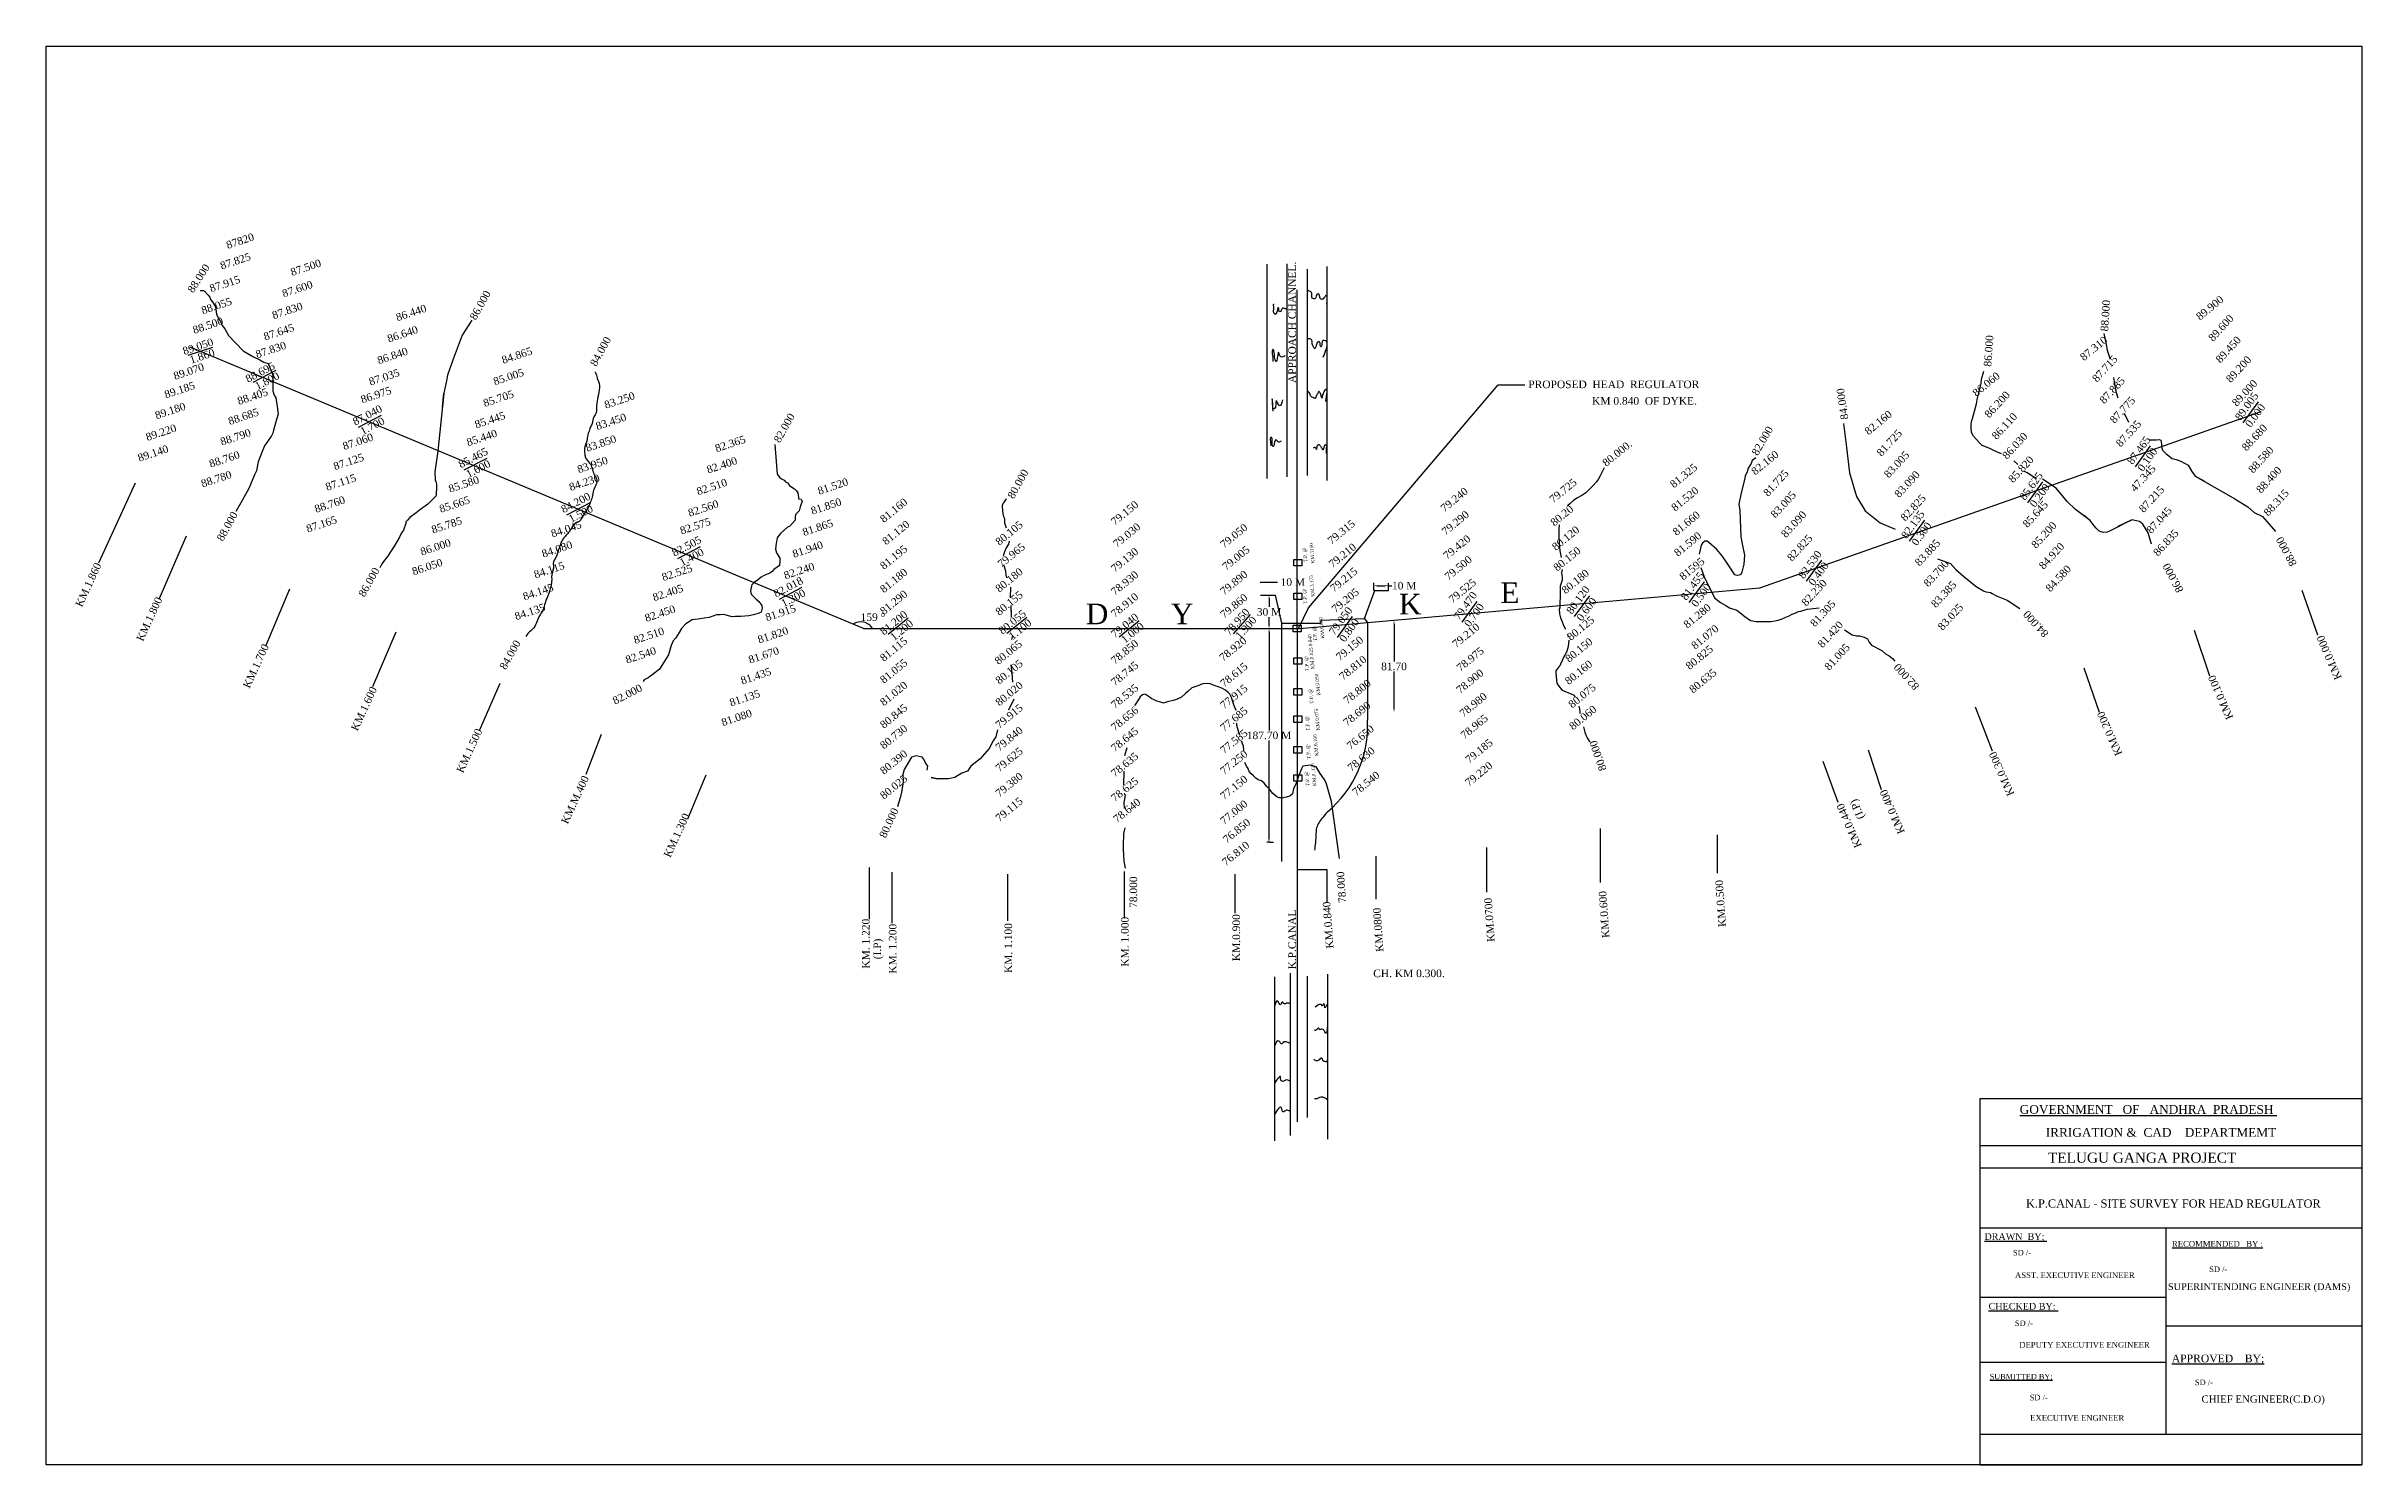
# Model space of a CAD drawing. Header units: millimetres. Extents: x 0 to 168, y 5 to 109.
import ezdxf

# ---------------------------------------------------------------- set-up
doc = ezdxf.new("R2010")
doc.units = ezdxf.units.MM
doc.header["$MEASUREMENT"] = 0
doc.header["$PDMODE"] = 66
doc.header["$PDSIZE"] = 170
for name, color, linetype in [('CONTOUR', 31, 'Continuous'), ('CONTOURTEXT', 31, 'Continuous'), ('DIM', 5, 'Continuous'), ('DWG. LINE', 1, 'Continuous'), ('HATCH', 2, 'Continuous'), ('TEXT', 7, 'Continuous')]:
    doc.layers.add(name, color=color, linetype=linetype)
doc.layers.add('TITLE', color=7, linetype='Continuous', lineweight=30)
doc.styles.get("Standard").update_dxf_attribs({"font": 'times.ttf', "height": 0.55})
doc.dimstyles.get("Standard").update_dxf_attribs({"dimtxt": 0.55, "dimasz": 0.25, "dimexe": 0.18, "dimexo": 0.0625, "dimgap": 0.09, "dimtad": 0, "dimtih": 1, "dimtoh": 1, "dimdec": 1, "dimzin": 0, "dimdsep": 46, "dimtxsty": 'Standard', "dimcen": 0.09, "dimse1": 1, "dimse2": 1, "dimclrd": 5, "dimclre": 5, "dimclrt": 4, "dimadec": 0, "dimazin": 0, "dimtfac": 1, "dimtdec": 1, "dimtofl": 0, "dimtmove": 0, "dimatfit": 3, "dimfxl": 0, "dimtolj": 1, "dimtzin": 0, "dimarcsym": 0})

msp = doc.modelspace()

# ---------------------------------------------------------------- texts
at = {"layer": 'CONTOURTEXT'}
for s, rotation, p in [('88.000', 57.0866, (11.02, 90.57)), ('86.000', 60.9071, (31.54, 88.6)), ('88.000', 85.9038, (150.05, 87.81)), ('86.000', 85.9038, (141.57, 85.25)), ('84.000', 60.9071, (40.28, 85.24)), ('84.000', 98.2738, (131.2, 81.46)), ('82.000', 60.9071, (53.62, 79.68)), ('82.000', 59.6391, (124.61, 78.75)), ('80.000.', 39.2021, (113.62, 77.97)), ('80.000', 60.9071, (70.59, 75.61)), ('88.000', 60.7502, (13.17, 72.53)), ('88.000', 118.1016, (163.78, 70.95)), ('86.000', 60.7502, (23.46, 68.48)), ('86.000', 118.1016, (155.55, 69.03)), ('84.000', 132.1279, (145.78, 65.9)), ('84.000', 60.7502, (33.71, 63.2)), ('82.000', 132.1279, (136.39, 62.07)), ('82.000', 27.0798, (41.65, 60.7)), ('80.000', 109.2328, (113.65, 56.01)), ('80.000', 65.2163, (61.3, 50.97)), ('78.000', 90, (79.56, 45.94)), ('78.000', 94.1044, (94.74, 46.32))]:
    msp.add_text(s, height=0.55, rotation=rotation, dxfattribs=at).set_placement(p)
at = {"layer": 'TEXT'}
for s, height, rotation, p in [('87820', 0.55, 18.4477, (13.53, 93.81)), ('87.825', 0.55, 18.4477, (13.09, 92.31)), ('87.500', 0.55, 18.4477, (18.2, 91.84)), ('APPROACH CHANNEL.', 0.55, 90, (91.09, 84.07)), ('87.915', 0.55, 18.4477, (12.32, 90.66)), ('87.600', 0.55, 18.4477, (17.59, 90.29)), ('88.055', 0.55, 18.4477, (11.72, 89.06)), ('87.830', 0.55, 18.4477, (16.86, 88.71)), ('86.440', 0.55, 18.4477, (25.85, 88.56)), ('89.900', 0.55, 39.2021, (156.73, 88.6)), ('88.500', 0.55, 18.4477, (11.09, 87.64)), ('87.645', 0.55, 18.4477, (16.24, 87.16)), ('86.640', 0.55, 18.4477, (25.23, 87.01)), ('87.310', 0.55, 39.2021, (148.3, 85.65)), ('89.600', 0.55, 47.3262, (157.68, 87.05)), ('89.450', 0.55, 47.3262, (158.21, 85.48)), ('89.050', 0.55, 18.4477, (10.37, 86.11)), ('%%O1.860', 0.55, 18.4477, (10.87, 85.47)), ('87.830', 0.55, 18.4477, (15.66, 85.87)), ('86.840', 0.55, 18.4477, (24.5, 85.43)), ('84.865', 0.55, 18.4477, (33.53, 85.46)), ('87.715', 0.55, 47.3262, (149.25, 84.09)), ('89.200', 0.55, 47.3262, (158.96, 84.05)), ('89.185', 0.55, 18.4477, (9.04, 82.95)), ('89.070', 0.55, 18.4477, (9.7, 84.3)), ('88.695', 0.55, 27.801, (15, 84.08)), ('%%O1.800', 0.55, 27.5816, (15.69, 83.55)), ('87.035', 0.55, 18.4477, (23.89, 83.88)), ('85.005', 0.55, 18.4477, (32.92, 83.9)), ('86.060', 0.55, 39.2021, (140.49, 83.05)), ('87.885', 0.55, 47.3262, (149.78, 82.52)), ('89.000', 0.55, 47.3262, (159.4, 82.33)), ('89.180', 0.55, 18.4477, (8.36, 81.44)), ('88.405', 0.55, 18.4477, (14.34, 82.48)), ('87.040', 0.55, 27.5816, (22.78, 80.97)), ('86.975', 0.55, 18.4477, (23.3, 82.59)), ('85.705', 0.55, 18.4477, (32.19, 82.33)), ('83.250', 0.55, 18.4477, (40.98, 82.2)), ('86.200', 0.55, 47.3262, (141.43, 81.49)), ('87.775', 0.55, 47.3262, (150.53, 81.09)), ('89.005', 0.55, 53.9698, (159.67, 81.3)), ('%%O0.000', 0.55, 53.9698, (160.41, 80.8)), ('89.220', 0.55, 18.4477, (7.69, 79.86)), ('88.790', 0.55, 18.4477, (13.1, 79.52)), ('88.685', 0.55, 18.4477, (13.67, 81.02)), ('%%O1.700', 0.55, 27.5816, (23.33, 80.28)), ('85.440', 0.55, 18.4477, (30.98, 79.48)), ('85.445', 0.55, 18.4477, (31.57, 80.77)), ('83.450', 0.55, 18.4477, (40.36, 80.65)), ('82.160', 0.55, 39.2021, (132.66, 80.26)), ('81.725', 0.55, 47.3262, (133.6, 78.7)), ('86.110', 0.55, 47.3262, (141.96, 79.92)), ('87.535', 0.55, 47.3262, (150.97, 79.38)), ('88.680', 0.55, 47.3262, (160.11, 79.09)), ('89.140', 0.55, 18.4477, (7.11, 78.35)), ('88.760', 0.55, 18.4477, (12.29, 77.92)), ('87.060', 0.55, 18.4477, (21.98, 79.2)), ('85.465', 0.55, 27.5816, (30.46, 77.87)), ('83.850', 0.55, 18.4477, (39.63, 79.07)), ('82.365', 0.55, 18.4477, (49.02, 79.04)), ('82.160', 0.55, 39.2021, (124.43, 77.35)), ('83.005', 0.55, 47.3262, (134.13, 77.13)), ('86.030', 0.55, 47.3262, (142.72, 78.49)), ('87.465', 0.55, 53.9698, (151.83, 78.1)), ('%%O0.100', 0.55, 53.9698, (152.58, 77.6)), ('88.580', 0.55, 47.3262, (160.59, 77.48)), ('88.780', 0.55, 18.4477, (11.7, 76.48)), ('87.115', 0.55, 18.4477, (20.74, 76.24)), ('87.125', 0.55, 18.4477, (21.31, 77.74)), ('%%O1.600', 0.55, 27.5816, (31.01, 77.17)), ('84.230', 0.55, 18.4477, (38.43, 76.23)), ('83.950', 0.55, 18.4477, (39.02, 77.51)), ('82.400', 0.55, 18.4477, (48.41, 77.49)), ('81.325', 0.55, 39.2021, (118.53, 76.41)), ('81.725', 0.55, 47.3262, (125.37, 75.79)), ('83.090', 0.55, 47.3262, (134.89, 75.7)), ('85.820', 0.55, 47.3262, (143.16, 76.78)), ('85.625', 0.55, 53.9698, (144.02, 75.5)), ('47.345', 0.55, 47.3262, (152.02, 76.13)), ('88.400', 0.55, 47.3262, (161.16, 76.02)), ('88.760', 0.55, 18.4477, (19.94, 74.64)), ('85.665', 0.55, 18.4477, (29, 74.64)), ('85.580', 0.55, 18.4477, (29.67, 76.1)), ('84.200', 0.55, 27.5816, (37.91, 74.61)), ('82.510', 0.55, 18.4477, (47.68, 75.91)), ('81.850', 0.55, 18.4477, (55.98, 74.5)), ('81.520', 0.55, 18.4477, (56.47, 75.95)), ('81.160', 0.55, 39.2021, (61.17, 73.89)), ('79.240', 0.55, 39.2021, (101.87, 74.67)), ('79.725', 0.55, 39.2021, (109.77, 75.32)), ('81.520', 0.55, 39.2021, (118.62, 74.72)), ('83.005', 0.55, 47.3262, (125.9, 74.22)), ('82.825', 0.55, 47.3262, (135.33, 73.99)), ('%%O0.200', 0.55, 53.9698, (144.76, 74.99)), ('87.215', 0.55, 47.3262, (152.64, 74.61)), ('88.315', 0.55, 47.3262, (161.69, 74.36)), ('87.165', 0.55, 18.4477, (19.34, 73.2)), ('85.785', 0.55, 18.4477, (28.43, 73.13)), ('84.045', 0.55, 18.4477, (37.11, 72.84)), ('%%O1.500', 0.55, 27.5816, (38.46, 73.91)), ('82.575', 0.55, 18.4477, (46.48, 73.06)), ('82.560', 0.55, 18.4477, (47.06, 74.35)), ('81.865', 0.55, 18.4477, (55.37, 72.95)), ('81.120', 0.55, 39.2021, (61.33, 72.27)), ('80.105', 0.55, 39.2021, (69.55, 72.24)), ('79.150', 0.55, 39.2021, (77.94, 73.7)), ('79.315', 0.55, 39.2021, (93.67, 72.31)), ('79.290', 0.55, 39.2021, (101.95, 72.98)), ('80.20', 0.55, 39.2021, (109.85, 73.64)), ('81.660', 0.55, 39.2021, (118.72, 72.95)), ('83.090', 0.55, 47.3262, (126.66, 72.79)), ('82.135', 0.55, 53.9698, (135.43, 72.71)), ('%%O0.300', 0.55, 53.9698, (136.18, 72.2)), ('85.645', 0.55, 47.3262, (144.2, 73.52)), ('85.200', 0.55, 47.3262, (144.83, 72.01)), ('87.045', 0.55, 47.3262, (153.19, 73.09)), ('86.000', 0.55, 18.4477, (27.62, 71.53)), ('84.080', 0.55, 18.4477, (36.44, 71.38)), ('82.505', 0.55, 27.5816, (45.96, 71.45)), ('81.940', 0.55, 18.4477, (54.64, 71.37)), ('81.195', 0.55, 39.2021, (61.17, 70.48)), ('79.965', 0.55, 39.2021, (69.71, 70.63)), ('79.030', 0.55, 39.2021, (78.09, 72.09)), ('79.050', 0.55, 39.2021, (85.87, 72.04)), ('KM.3150', 0.25, 95.4958, (92.46, 70.98)), ('79.210', 0.55, 39.2021, (93.75, 70.62)), ('79.420', 0.55, 39.2021, (102.06, 71.22)), ('80.120', 0.55, 39.2021, (109.96, 71.87)), ('81.590', 0.55, 39.2021, (118.82, 71.44)), ('82.825', 0.55, 47.3262, (127.1, 71.08)), ('83.885', 0.55, 47.3262, (136.37, 70.73)), ('84.920', 0.55, 47.3262, (145.38, 70.49)), ('86.835', 0.55, 47.3262, (153.68, 71.45)), ('KM.1.860', 0.55, 65.2163, (2.94, 67.75)), ('86.050', 0.55, 18.4477, (27.02, 70.1)), ('84.115', 0.55, 18.4477, (35.87, 69.87)), ('82.525', 0.55, 18.4477, (45.16, 69.68)), ('%%O1.400', 0.55, 27.5816, (46.51, 70.75)), ('82.240', 0.55, 18.4477, (54.02, 69.81)), ('80.180', 0.55, 39.2021, (69.55, 68.83)), ('79.130', 0.55, 39.2021, (77.94, 70.29)), ('79.005', 0.55, 39.2021, (86.02, 70.43)), ('T.P. @', 0.25, 95.4958, (91.92, 71.05)), ('79.215', 0.55, 39.2021, (93.85, 68.86)), ('79.500', 0.55, 39.2021, (102.16, 69.71)), ('80.150', 0.55, 39.2021, (110.06, 70.36)), ('81595', 0.55, 39.2021, (119.21, 69.71)), ('82.530', 0.55, 53.9698, (127.96, 69.8)), ('%%O0.400', 0.55, 53.9698, (128.7, 69.3)), ('83.700', 0.55, 47.3262, (137, 69.22)), ('84.580', 0.55, 47.3262, (145.87, 68.85)), ('84.145', 0.55, 18.4477, (35.07, 68.28)), ('82.405', 0.55, 18.4477, (44.49, 68.22)), ('82.018', 0.55, 27.5816, (53.34, 68.48)), ('%%O1.300', 0.55, 27.5816, (53.89, 67.78)), ('81.180', 0.55, 39.2021, (61.17, 68.79)), ('81.290', 0.55, 39.2021, (61.17, 67.2)), ('80.155', 0.55, 39.2021, (69.55, 67.15)), ('78.930', 0.55, 39.2021, (77.94, 68.61)), ('79.890', 0.55, 39.2021, (85.87, 68.63)), ('T.P. @', 0.25, 95.4958, (91.91, 68.05)), ('KM.3.175', 0.25, 95.4958, (92.46, 68.56)), ('79.205', 0.55, 39.2021, (93.96, 67.35)), ('79.525', 0.55, 39.2021, (102.46, 68.05)), ('80.180', 0.55, 39.2021, (110.66, 68.72)), ('80.120', 0.55, 53.9698, (111.12, 67.23)), ('81.455', 0.55, 53.9698, (119.43, 68.24)), ('%%O0.500', 0.55, 53.9698, (120.18, 67.74)), ('82.230', 0.55, 47.3262, (128.14, 67.82)), ('83.385', 0.55, 47.3262, (137.55, 67.7)), ('KM.1.800', 0.55, 65.2163, (7.37, 65.26)), ('84.135', 0.55, 18.4477, (34.47, 66.84)), ('82.450', 0.55, 18.4477, (43.92, 66.71)), ('81.915', 0.55, 18.4477, (52.67, 66.76)), ('81.200', 0.55, 39.2021, (61.17, 65.72)), ('80.055', 0.55, 39.2021, (69.78, 65.78)), ('78.910', 0.55, 39.2021, (77.94, 67.01)), ('79.040', 0.55, 39.2021, (77.94, 65.53)), ('79.860', 0.55, 39.2021, (85.87, 66.95)), ('78.950', 0.55, 48.2176, (86.25, 65.7)), ('%%O1.900', 0.55, 48.2176, (87.04, 65.42)), ('79.050', 0.55, 53.9698, (93.88, 65.71)), ('79.470', 0.55, 53.9698, (102.94, 66.81)), ('%%O0.700', 0.55, 53.9698, (103.69, 66.3)), ('%%O0.600', 0.55, 53.9698, (111.86, 66.72)), ('81.280', 0.55, 39.2021, (119.51, 66.22)), ('81.305', 0.55, 47.3262, (128.77, 66.31)), ('83.025', 0.55, 47.3262, (138.04, 66.06)), ('82.510', 0.55, 18.4477, (43.11, 65.11)), ('81.820', 0.55, 18.4477, (52.12, 65.14)), ('81.115', 0.55, 39.2021, (61.17, 63.8)), ('%%O1.200', 0.55, 39.2021, (61.91, 65.32)), ('%%O1.100', 0.55, 39.2021, (70.51, 65.38)), ('%%O1.000', 0.55, 39.2021, (78.67, 65.13)), ('78.920', 0.55, 39.2021, (85.8, 63.82)), ('KM.0.025 0.840', 0.25, 95.4958, (92.44, 63.31)), ('T.P. @', 0.25, 95.4958, (92.62, 65.32)), ('KM.0.000', 0.25, 95.4958, (93.16, 65.52)), ('79.150', 0.55, 39.2021, (94.27, 63.87)), ('%%O0.800', 0.55, 53.9698, (94.63, 65.2)), ('79.210', 0.55, 39.2021, (102.72, 64.81)), ('80.125', 0.55, 39.2021, (111.05, 65.32)), ('81.070', 0.55, 39.2021, (120.07, 64.69)), ('81.420', 0.55, 47.3262, (129.32, 64.79)), ('KM.0.000', 0.55, 113.531, (167.04, 62.67)), ('KM.1.700', 0.55, 65.2163, (15.11, 61.85)), ('82.540', 0.55, 18.4477, (42.52, 63.68)), ('81.670', 0.55, 18.4477, (51.45, 63.68)), ('81.055', 0.55, 39.2021, (61.17, 62.21)), ('80.065', 0.55, 39.2021, (69.49, 63.58)), ('80.105', 0.55, 39.2021, (69.55, 62.16)), ('78.850', 0.55, 39.2021, (77.94, 63.61)), ('T.P. @', 0.25, 95.4958, (92.03, 63.16)), ('78.810', 0.55, 39.2021, (94.51, 62.45)), ('78.975', 0.55, 39.2021, (103.03, 63.08)), ('80.160', 0.55, 39.2021, (110.9, 62.12)), ('80.150', 0.55, 39.2021, (110.92, 63.74)), ('80.825', 0.55, 39.2021, (119.67, 63.21)), ('81.005', 0.55, 47.3262, (129.81, 63.15)), ('81.435', 0.55, 18.4477, (50.88, 62.17)), ('81.020', 0.55, 39.2021, (61.17, 60.58)), ('80.020', 0.55, 39.2021, (69.55, 60.57)), ('78.745', 0.55, 39.2021, (77.94, 62.03)), ('78.535', 0.55, 39.2021, (77.94, 60.39)), ('78.615', 0.55, 39.2021, (85.87, 61.95)), ('KM.0.050', 0.25, 95.4958, (92.86, 61.4)), ('78.800', 0.55, 39.2021, (94.82, 60.72)), ('78.900', 0.55, 39.2021, (103.01, 61.47)), ('80.075', 0.55, 39.2021, (111.15, 60.42)), ('80.635', 0.55, 39.2021, (119.92, 61.5)), ('KM.0.100', 0.55, 113.531, (159.16, 59.78)), ('KM.1.600', 0.55, 65.2163, (22.95, 58.75)), ('81.135', 0.55, 18.4477, (50.07, 60.57)), ('80.845', 0.55, 39.2021, (61.17, 58.94)), ('79.915', 0.55, 39.2021, (69.55, 58.93)), ('78.656', 0.55, 39.2021, (77.94, 58.76)), ('77.915', 0.55, 39.2021, (85.87, 60.36)), ('77.685', 0.55, 39.2021, (85.87, 58.73)), ('T.P. @', 0.25, 95.4958, (92.36, 60.79)), ('78.690', 0.55, 39.2021, (94.8, 59.11)), ('78.980', 0.55, 39.2021, (103.25, 59.77)), ('80.060', 0.55, 39.2021, (111.21, 58.83)), ('KM.1.500', 0.55, 65.2163, (30.6, 55.7)), ('81.080', 0.55, 18.4477, (49.48, 59.14)), ('80.730', 0.55, 39.2021, (61.17, 57.44)), ('79.840', 0.55, 39.2021, (69.55, 57.3)), ('78.645', 0.55, 39.2021, (77.94, 57.25)), ('77.585', 0.55, 39.2021, (85.87, 57.1)), ('T.P. @', 0.25, 95.4958, (92.09, 58.8)), ('KM.0.075', 0.25, 95.4958, (92.83, 58.85)), ('76.650', 0.55, 39.2021, (95.05, 57.41)), ('78.965', 0.55, 39.2021, (103.32, 58.18)), ('KM.0.200', 0.55, 113.531, (151.1, 57.15)), ('80.390', 0.55, 39.2021, (61.17, 55.6)), ('79.625', 0.55, 39.2021, (69.55, 55.79)), ('78.635', 0.55, 39.2021, (77.94, 55.42)), ('77.250', 0.55, 39.2021, (85.87, 55.59)), ('T.P. @', 0.25, 95.4958, (92.16, 56.75)), ('KM.0.100', 0.25, 95.4958, (92.73, 57)), ('78.630', 0.55, 39.2021, (95.11, 55.82)), ('79.185', 0.55, 39.2021, (103.67, 56.41)), ('KM.0.300', 0.55, 113.531, (143.26, 54.22)), ('KM.M.400', 0.55, 65.2163, (38.21, 51.99)), ('80.025', 0.55, 39.2021, (61.17, 53.8)), ('79.380', 0.55, 39.2021, (69.55, 53.96)), ('77.150', 0.55, 39.2021, (85.87, 53.76)), ('T.P. @', 0.25, 95.4958, (92.07, 54.78)), ('KM.0..125', 0.25, 95.4958, (92.58, 54.81)), ('78.540', 0.55, 39.2021, (95.46, 54.05)), ('79.220', 0.55, 39.2021, (103.65, 54.74)), ('79.115', 0.55, 39.2021, (69.55, 52.16)), ('78.625', 0.55, 39.2021, (77.94, 53.62)), ('78.640', 0.55, 39.2021, (78.1, 52.09)), ('(I.P)', 0.55, 113.531, (132.38, 52.52)), ('KM.0.400', 0.55, 113.531, (135.32, 51.47)), ('KM.1.300', 0.55, 65.2163, (45.66, 49.55)), ('77.000', 0.55, 39.2021, (85.87, 51.96)), ('76.850', 0.55, 39.2021, (86.07, 50.61)), ('KM.0.440', 0.55, 113.531, (132.18, 50.46)), ('76.810', 0.55, 39.2021, (86, 48.96)), ('KM.0.600', 0.55, 94.1044, (113.86, 43.78)), ('KM.0.500', 0.55, 94.1044, (122.32, 44.58)), ('KM.0.900', 0.55, 90, (87.03, 42.07)), ('K.P.CANAL', 0.55, 90, (91.09, 41.47)), ('KM.0.840', 0.55, 94.1044, (93.82, 43.01)), ('KM.0800', 0.55, 94.1044, (97.45, 42.77)), ('KM.0700', 0.55, 94.1044, (105.53, 43.49)), ('KM. 1.220', 0.55, 90, (60.13, 41.53)), ('KM. 1.200', 0.55, 90, (62.08, 41.16)), ('KM. 1.100', 0.55, 90, (70.48, 41.21)), ('KM. 1.000', 0.55, 90, (78.94, 41.67)), ('(I.P)', 0.55, 90, (60.97, 42.21))]:
    msp.add_text(s, height=height, rotation=rotation, dxfattribs=at).set_placement(p)
for s, height, p in [('PROPOSED  HEAD  REGULATOR', 0.55, (107.96, 83.7)), ('KM 0.840  OF DYKE.', 0.55, (112.59, 82.5)), ('E', 1.5, (105.93, 68.09)), ('159 %%D', 0.55, (59.48, 66.79)), ('D', 1.5, (75.83, 66.55)), ('Y', 1.5, (82.01, 66.55)), ('K', 1.5, (98.57, 67.26)), ('CH. KM 0.300.', 0.55, (96.7, 40.91))]:
    msp.add_text(s, height=height, dxfattribs=at).set_placement(p)
at = {"layer": 'TITLE', "lineweight": 30}
for s, height, p in [('%%UGOVERNMENT   OF   ANDHRA  PRADESH ', 0.6382, (143.64, 30.98)), ('IRRIGATION &  CAD    DEPARTMEMT ', 0.6382, (145.53, 29.31)), ('TELUGU GANGA PROJECT', 0.7341, (145.69, 27.43)), ('K.P.CANAL - SITE SURVEY FOR HEAD REGULATOR', 0.5915, (144.1, 24.17)), ('%%UDRAWN  BY; ', 0.4848, (141.08, 21.82)), ('SD /- ', 0.406, (143.15, 20.69)), ('%%URECOMMENDED   BY :', 0.416, (154.7, 21.33)), ('ASST. EXECUTIVE ENGINEER', 0.4166, (143.3, 19.05)), ('SUPERINTENDING ENGINEER (DAMS)', 0.4964, (154.4, 18.18)), ('SD /-', 0.406, (157.4, 19.49)), ('%%UCHECKED BY: ', 0.4848, (141.38, 16.76)), ('SD /-', 0.406, (143.29, 15.56)), ('DEPUTY EXECUTIVE ENGINEER', 0.4166, (143.61, 13.99)), ('%%UAPPROVED    BY;', 0.5593, (154.68, 12.93)), ('%%USUBMITTED BY;', 0.3915, (141.46, 11.7)), ('SD /-', 0.406, (144.36, 10.17)), ('SD /-', 0.406, (156.36, 11.27)), ('CHIEF ENGINEER(C.D.O)', 0.5194, (156.84, 10)), ('EXECUTIVE ENGINEER', 0.4166, (144.4, 8.68))]:
    msp.add_text(s, height=height, dxfattribs=at).set_placement(p)

# ---------------------------------------------------------------- blocks, each defined once
blk = doc.blocks.new('*D1')
at = {"layer": 'Defpoints', "color": 0}
for p in [(88.5, 69.61), (89.5, 69.61), (89.5, 69.61)]:
    blk.add_point(p, dxfattribs=at)
at = {"layer": 'DIM', "color": 5, "lineweight": -2}
for p, q in [((88.75, 69.61), (89.25, 69.61)), ((89.5, 69.61), (89.75, 69.61))]:
    blk.add_line(p, q, dxfattribs=at)
at = {"layer": 'DIM', "color": 5}
for points in [[(88.75, 69.65), (88.75, 69.56), (88.5, 69.61)], [(89.25, 69.65), (89.25, 69.56), (89.5, 69.61)]]:
    blk.add_solid(points, dxfattribs=at)
at = {"layer": 'DIM', "color": 4, "insert": (90.76, 69.61), "char_height": 0.55, "attachment_point": 5}
blk.add_mtext('\\A1; 10 M', dxfattribs=at)
blk = doc.blocks.new('*D2')
at = {"layer": 'Defpoints', "color": 0}
for p in [(96.74, 69.34), (97.8, 69.35), (97.8, 69.34)]:
    blk.add_point(p, dxfattribs=at)
at = {"layer": 'DIM', "color": 5, "lineweight": -2}
for p, q in [((96.99, 69.35), (97.55, 69.35)), ((97.8, 69.35), (98.05, 69.35))]:
    blk.add_line(p, q, dxfattribs=at)
at = {"layer": 'DIM', "color": 5}
for points in [[(96.99, 69.39), (96.99, 69.3), (96.74, 69.35)], [(97.55, 69.39), (97.55, 69.3), (97.8, 69.35)]]:
    blk.add_solid(points, dxfattribs=at)
at = {"layer": 'DIM', "color": 4, "insert": (98.95, 69.35), "char_height": 0.55, "attachment_point": 5}
blk.add_mtext('\\A1;10 M', dxfattribs=at)
blk = doc.blocks.new('*D3')
at = {"layer": 'Defpoints', "color": 0}
for p in [(89.14, 68.66), (89.16, 68.66), (89.16, 66.23)]:
    blk.add_point(p, dxfattribs=at)
at = {"layer": 'DIM', "color": 5, "lineweight": -2}
for p, q in [((89.14, 68.41), (89.14, 67.81)), ((89.14, 66.48), (89.14, 67.07))]:
    blk.add_line(p, q, dxfattribs=at)
at = {"layer": 'DIM', "color": 5}
for points in [[(89.09, 68.41), (89.18, 68.41), (89.14, 68.66)], [(89.09, 66.48), (89.18, 66.48), (89.14, 66.23)]]:
    blk.add_solid(points, dxfattribs=at)
at = {"layer": 'DIM', "color": 4, "insert": (89.14, 67.44), "char_height": 0.55, "attachment_point": 5}
blk.add_mtext('\\A1;30 M', dxfattribs=at)
blk = doc.blocks.new('*D4')
at = {"layer": 'Defpoints', "color": 0}
for p in [(89.14, 66.23), (89.14, 50.71), (89.14, 50.71)]:
    blk.add_point(p, dxfattribs=at)
at = {"layer": 'DIM', "color": 5, "lineweight": -2}
for p, q in [((89.14, 65.98), (89.14, 58.84)), ((89.14, 50.96), (89.14, 58.1))]:
    blk.add_line(p, q, dxfattribs=at)
at = {"layer": 'DIM', "color": 5}
for points in [[(89.09, 65.98), (89.18, 65.98), (89.14, 66.23)], [(89.09, 50.96), (89.18, 50.96), (89.14, 50.71)]]:
    blk.add_solid(points, dxfattribs=at)
at = {"layer": 'DIM', "color": 4, "insert": (89.14, 58.47), "char_height": 0.55, "attachment_point": 5}
blk.add_mtext('\\A1;187.70 M', dxfattribs=at)
blk = doc.blocks.new('*D5')
at = {"layer": 'Defpoints', "color": 0}
for p in [(98.02, 66.82), (98.02, 60.15), (98.21, 60.15)]:
    blk.add_point(p, dxfattribs=at)
at = {"layer": 'DIM', "color": 5, "lineweight": -2}
for p, q in [((98.21, 66.57), (98.21, 63.85)), ((98.21, 60.4), (98.21, 63.11))]:
    blk.add_line(p, q, dxfattribs=at)
at = {"layer": 'DIM', "color": 5}
for points in [[(98.17, 66.57), (98.25, 66.57), (98.21, 66.82)], [(98.17, 60.4), (98.25, 60.4), (98.21, 60.15)]]:
    blk.add_solid(points, dxfattribs=at)
at = {"layer": 'DIM', "color": 4, "insert": (98.21, 63.48), "char_height": 0.55, "attachment_point": 5}
blk.add_mtext('\\A1;81.70 ', dxfattribs=at)

# ---------------------------------------------------------------- dimensions: what is measured, and where the dimension line sits
at = {"layer": 'DIM'}
dim = msp.add_linear_dim(base=(89.5, 69.61), p1=(88.5, 69.61), p2=(89.5, 69.61), angle=0, text=' 10 M', dimstyle='Standard', dxfattribs=at)
dim.commit()
dim.dimension.update_dxf_attribs({"geometry": '*D1', "text_midpoint": (90.76, 69.61), "dimtype": 161})
for p1, p2, distance, text, picture, middle in [((96.74, 69.34), (97.8, 69.34), 0, '10 M', '*D2', (98.95, 69.35)), ((89.16, 66.23), (89.16, 68.66), 0.02, '30 M', '*D3', (89.14, 67.44)), ((89.14, 66.23), (89.14, 50.71), 0, '187.70 M', '*D4', (89.14, 58.47)), ((98.02, 66.82), (98.02, 60.15), 0.19, '81.70 ', '*D5', (98.21, 63.48))]:
    dim = msp.add_aligned_dim(p1=p1, p2=p2, distance=distance, text=text, dimstyle='Standard', dxfattribs=at)
    dim.commit()
    dim.dimension.update_dxf_attribs({"geometry": picture, "text_midpoint": middle})

# ---------------------------------------------------------------- linework, layer by layer
at = {"layer": 'CONTOUR'}
for p, q in [((11.52, 90.8), (11.77, 90.79)), ((11.77, 90.79), (11.91, 90.69)), ((11.91, 90.69), (11.97, 90.59)), ((11.97, 90.59), (12.1, 90.46)), ((12.1, 90.46), (12.23, 90.32)), ((12.23, 90.32), (12.28, 90.15)), ((12.28, 90.15), (12.43, 89.98)), ((12.43, 89.98), (12.63, 89.6)), ((12.63, 89.6), (12.7, 89.27)), ((12.7, 89.27), (12.72, 89.05)), ((12.72, 89.05), (13.05, 88.44)), ((13.05, 88.44), (13.12, 88.25)), ((13.12, 88.25), (13.31, 88.01)), ((13.31, 88.01), (13.59, 87.53)), ((13.59, 87.53), (14.11, 86.97)), ((30.54, 87.54), (29.89, 85.81)), ((31.24, 88.64), (30.54, 87.54)), ((149.75, 87.66), (149.92, 86.87)), ((14.11, 86.97), (14.64, 86.42)), ((14.64, 86.42), (15.4, 85.97)), ((15.4, 85.97), (15.86, 85.76)), ((15.86, 85.76), (16.14, 85.58)), ((29.89, 85.81), (29.49, 84.65)), ((149.92, 86.87), (149.98, 86.46)), ((149.98, 86.46), (150.2, 85.81)), ((150.2, 85.81), (150.2, 85.81)), ((16.14, 85.58), (16.47, 85.49)), ((16.47, 85.49), (16.52, 85.38)), ((16.52, 85.38), (16.7, 84.89)), ((16.7, 84.89), (16.75, 84.81)), ((16.75, 84.81), (16.81, 84.58)), ((16.81, 84.58), (16.81, 84.34)), ((16.81, 84.34), (16.81, 84.04)), ((29.44, 84.35), (29.23, 83.34)), ((29.49, 84.65), (29.44, 84.35)), ((140.83, 84.04), (140.87, 84.36)), ((140.87, 84.36), (141.03, 84.93)), ((150.44, 84.48), (150.44, 84.48)), ((150.44, 84.48), (150.61, 83.46)), ((16.81, 84.04), (16.81, 83.73)), ((16.81, 83.73), (16.81, 83.51)), ((16.81, 83.51), (16.91, 83.2)), ((16.91, 83.2), (17.02, 82.99)), ((17.02, 82.99), (17.12, 82.36)), ((29.23, 83.34), (28.78, 79.13)), ((29.23, 83.34), (29.12, 82.31)), ((29.12, 82.31), (29.23, 83.34)), ((140.22, 81.5), (140.51, 82.56)), ((140.51, 82.56), (140.55, 82.84)), ((140.55, 82.84), (140.59, 83.06)), ((140.59, 83.06), (140.83, 84.04)), ((150.61, 83.46), (150.76, 83)), ((17.08, 81.42), (16.85, 80.65)), ((17.18, 81.82), (17.08, 81.42)), ((17.12, 82.36), (17.18, 81.82)), ((130.85, 81.14), (131.06, 79.4)), ((140.12, 81.04), (140.15, 81.27)), ((140.12, 80.84), (140.12, 81.04)), ((140.14, 80.48), (140.12, 80.84)), ((140.15, 81.27), (140.22, 81.5)), ((151.23, 81.89), (151.55, 81.24)), ((16.03, 79.09), (15.74, 78.34)), ((16.19, 79.51), (16.03, 79.09)), ((16.7, 80.24), (16.19, 79.51)), ((16.8, 80.43), (16.7, 80.24)), ((16.85, 80.65), (16.8, 80.43)), ((28.78, 79.13), (28.56, 77.63)), ((53.26, 79.61), (53.41, 77.45)), ((131.06, 79.4), (131.28, 77.56)), ((140.28, 80.22), (140.14, 80.48)), ((140.72, 79.72), (140.28, 80.22)), ((140.91, 79.54), (140.72, 79.72)), ((141.48, 79.31), (140.91, 79.54)), ((141.91, 79.11), (141.48, 79.31)), ((142.31, 78.94), (141.91, 79.11)), ((153.05, 79.95), (153.2, 79.95)), ((153.2, 79.95), (153.44, 79.95)), ((153.44, 79.95), (153.58, 79.95)), ((153.58, 79.95), (153.76, 79.96)), ((153.76, 79.96), (153.89, 79.91)), ((153.89, 79.91), (153.94, 79.64)), ((153.94, 79.64), (153.97, 79.36)), ((153.97, 79.36), (154.02, 79.19)), ((154.02, 79.19), (154.26, 78.95)), ((15.46, 77.41), (15.07, 76.42)), ((15.61, 77.69), (15.46, 77.41)), ((15.7, 78.11), (15.61, 77.69)), ((15.74, 78.34), (15.7, 78.11)), ((28.56, 77.63), (28.59, 77)), ((53.41, 77.45), (53.6, 77.23)), ((113.19, 77.34), (113.03, 77.06)), ((113.46, 77.91), (113.19, 77.34)), ((123.84, 77.62), (123.71, 77.31)), ((123.93, 77.89), (123.84, 77.62)), ((124.15, 78.22), (123.93, 77.89)), ((124.22, 78.45), (124.15, 78.22)), ((124.47, 78.63), (124.22, 78.45)), ((131.28, 77.56), (131.79, 75.83)), ((143.5, 78.15), (143.21, 78.42)), ((144.17, 77.55), (143.94, 77.68)), ((144.52, 77.33), (144.17, 77.55)), ((154.26, 78.95), (154.72, 78.6)), ((154.72, 78.6), (155, 78.52)), ((155, 78.52), (155.33, 78.4)), ((155.33, 78.4), (155.88, 78.11)), ((155.88, 78.11), (156.15, 77.65)), ((156.15, 77.65), (156.37, 77.3)), ((15.07, 76.42), (14.49, 75.38)), ((28.64, 75.86), (28.06, 75.28)), ((28.59, 77), (28.64, 76.91)), ((28.64, 76.91), (28.68, 76.73)), ((28.66, 75.97), (28.64, 75.86)), ((28.68, 76.34), (28.66, 76.11)), ((28.66, 76.11), (28.66, 75.97)), ((28.68, 76.73), (28.68, 76.54)), ((28.68, 76.54), (28.68, 76.34)), ((53.6, 77.23), (53.74, 77.12)), ((53.74, 77.12), (53.94, 77.01)), ((53.94, 77.01), (54.02, 76.9)), ((54.02, 76.9), (54.18, 76.82)), ((54.18, 76.82), (54.31, 76.63)), ((54.31, 76.63), (54.55, 76.45)), ((54.55, 76.45), (54.68, 76.39)), ((54.68, 76.39), (54.82, 76.23)), ((54.82, 76.23), (54.92, 76.09)), ((54.92, 76.09), (54.98, 75.76)), ((54.98, 75.76), (54.98, 75.67)), ((54.98, 75.67), (55.16, 75.63)), ((70.06, 75.67), (69.85, 75.37)), ((111.49, 75.7), (111.24, 75.55)), ((111.85, 75.9), (111.49, 75.7)), ((112.14, 76.09), (111.85, 75.9)), ((112.57, 76.52), (112.14, 76.09)), ((112.67, 76.62), (112.57, 76.52)), ((112.89, 76.88), (112.67, 76.62)), ((113.03, 77.06), (112.89, 76.88)), ((123.41, 76.1), (123.25, 75.27)), ((123.61, 76.84), (123.41, 76.1)), ((123.71, 77.31), (123.61, 76.84)), ((131.79, 75.83), (132.42, 74.78)), ((144.88, 77.13), (144.52, 77.33)), ((146.28, 76.44), (145.29, 77.08)), ((147.08, 75.46), (146.28, 76.44)), ((156.37, 77.3), (157.07, 76.91)), ((157.07, 76.91), (156.37, 77.3)), ((156.37, 77.3), (158.3, 76.22)), ((158.3, 76.22), (159.25, 75.66)), ((159.25, 75.66), (160.2, 75.08)), ((14.49, 75.38), (14.11, 74.75)), ((26.46, 73.98), (26.45, 73.86)), ((26.58, 74.12), (26.46, 73.98)), ((26.76, 74.3), (26.58, 74.12)), ((27.2, 74.65), (26.76, 74.3)), ((27.45, 74.83), (27.2, 74.65)), ((27.65, 74.99), (27.45, 74.83)), ((27.87, 75.12), (27.65, 74.99)), ((28.06, 75.28), (27.87, 75.12)), ((54.73, 74.12), (54.32, 73.65)), ((54.78, 74.54), (54.73, 74.38)), ((54.73, 74.38), (54.73, 74.12)), ((55.02, 74.78), (54.78, 74.54)), ((55.09, 75.07), (55.02, 74.78)), ((55.24, 75.5), (55.09, 75.07)), ((55.16, 75.63), (55.24, 75.5)), ((69.77, 75.19), (69.75, 75)), ((69.75, 75), (69.79, 74.89)), ((69.85, 75.37), (69.77, 75.19)), ((69.79, 74.89), (69.79, 74.75)), ((69.79, 74.75), (69.84, 74.47)), ((69.84, 74.47), (69.86, 74.37)), ((69.86, 74.37), (69.92, 74.23)), ((69.92, 74.23), (69.92, 74.03)), ((69.92, 74.03), (69.92, 73.9)), ((110.99, 75.33), (110.81, 75.14)), ((111.24, 75.55), (110.99, 75.33)), ((123.25, 75.27), (123.33, 74.8)), ((123.33, 74.8), (123.4, 72.89)), ((132.42, 74.78), (133.5, 73.91)), ((147.69, 74.89), (147.08, 75.46)), ((148.75, 74.08), (147.69, 74.89)), ((148.75, 74.08), (148.31, 74.48)), ((148.31, 74.48), (148.75, 74.08)), ((148.96, 73.81), (148.75, 74.08)), ((151.78, 74.14), (150.22, 73.34)), ((151.78, 74.14), (150.77, 73.64)), ((150.77, 73.64), (151.78, 74.14)), ((152.34, 74.02), (151.78, 74.14)), ((152.58, 73.82), (152.34, 74.02)), ((160.2, 75.08), (160.67, 74.67)), ((160.67, 74.67), (161.27, 74.37)), ((161.27, 74.37), (162.21, 73.29)), ((25.66, 72.29), (25.14, 71.46)), ((26, 72.88), (25.66, 72.29)), ((26.15, 73.2), (26, 72.88)), ((26.28, 73.38), (26.15, 73.2)), ((26.45, 73.86), (26.28, 73.38)), ((53.35, 72.44), (53.3, 72)), ((53.38, 72.53), (53.35, 72.44)), ((53.42, 72.82), (53.38, 72.53)), ((53.54, 73), (53.42, 72.82)), ((53.68, 73.16), (53.54, 73)), ((53.92, 73.39), (53.68, 73.16)), ((54.18, 73.6), (53.92, 73.39)), ((54.32, 73.65), (54.18, 73.6)), ((69.92, 73.9), (69.98, 73.76)), ((69.98, 73.76), (70.05, 73.55)), ((70.22, 72.36), (70.04, 72.11)), ((70.11, 73.38), (70.15, 73.33)), ((70.27, 72.58), (70.22, 72.36)), ((110.19, 73.77), (110.17, 73.45)), ((110.17, 73.45), (110.17, 73.17)), ((110.17, 73.17), (110.17, 72.89)), ((110.17, 72.89), (110.19, 72.47)), ((110.19, 72.47), (110.23, 72.17)), ((120.52, 72.3), (120.46, 72.07)), ((120.61, 72.44), (120.52, 72.3)), ((120.78, 72.58), (120.61, 72.44)), ((120.95, 72.58), (120.78, 72.58)), ((121.08, 72.49), (120.95, 72.58)), ((121.62, 72), (121.08, 72.49)), ((123.4, 72.89), (123.48, 72.39)), ((123.48, 72.39), (123.66, 71.57)), ((133.5, 73.91), (134.6, 73.45)), ((149.2, 73.52), (148.96, 73.81)), ((149.42, 73.32), (149.2, 73.52)), ((149.69, 73.21), (149.42, 73.32)), ((150, 73.24), (149.69, 73.21)), ((150.22, 73.34), (150, 73.24)), ((152.96, 73.2), (152.58, 73.82)), ((153.2, 72.36), (152.96, 73.2)), ((24.69, 70.9), (24.56, 70.64)), ((24.83, 71.11), (24.69, 70.9)), ((25.14, 71.46), (24.83, 71.11)), ((53.59, 70.82), (53.19, 70.53)), ((53.3, 72), (53.37, 71.73)), ((53.37, 71.73), (53.55, 71.47)), ((53.55, 71.47), (53.62, 71.34)), ((53.62, 71.13), (53.59, 70.82)), ((53.62, 71.34), (53.62, 71.13)), ((69.93, 71.8), (69.83, 71.53)), ((69.86, 70.89), (69.99, 70.44)), ((70.04, 72.11), (69.93, 71.8)), ((110.23, 72.17), (110.25, 71.88)), ((110.25, 71.88), (110.35, 71.4)), ((110.35, 71.4), (110.35, 71.4)), ((120.46, 72.07), (120.36, 71.64)), ((120.48, 70.67), (120.72, 70)), ((122.03, 71.51), (121.62, 72)), ((122.49, 70.85), (122.03, 71.51)), ((122.95, 70.13), (122.49, 70.85)), ((123.62, 70.92), (123.46, 70.34)), ((123.66, 71.57), (123.62, 70.92)), ((137.68, 71.3), (138.61, 70.95)), ((138.61, 70.95), (139, 70.53)), ((51.54, 69.21), (51.48, 68.97)), ((51.48, 68.97), (51.53, 68.74)), ((51.58, 69.4), (51.54, 69.21)), ((51.77, 69.6), (51.58, 69.4)), ((51.97, 69.73), (51.77, 69.6)), ((52.27, 69.96), (51.97, 69.73)), ((52.44, 70.07), (52.27, 69.96)), ((52.64, 70.16), (52.44, 70.07)), ((52.89, 70.26), (52.64, 70.16)), ((53.06, 70.37), (52.89, 70.26)), ((53.19, 70.53), (53.06, 70.37)), ((69.99, 70.44), (70.03, 70.14)), ((70.03, 70.14), (70.08, 69.91)), ((70.08, 69.91), (70.08, 69.91)), ((70.36, 69.25), (70.33, 68.46)), ((110.41, 69.75), (110.28, 69.32)), ((110.28, 69.32), (110.28, 69.02)), ((110.28, 69.02), (110.28, 68.93)), ((110.41, 70.52), (110.38, 70.3)), ((110.38, 70.3), (110.41, 69.93)), ((110.41, 69.93), (110.41, 69.75)), ((120.72, 70), (121.47, 68.46)), ((123.12, 70.08), (122.95, 70.13)), ((123.28, 70.11), (123.12, 70.08)), ((123.4, 70.16), (123.28, 70.11)), ((123.46, 70.34), (123.4, 70.16)), ((139, 70.53), (139.59, 70.01)), ((139.59, 70.01), (140.49, 69.28)), ((140.49, 69.28), (141.02, 68.97)), ((141.02, 68.97), (141.18, 68.91)), ((49.55, 67.25), (49.28, 67.24)), ((50.15, 67.09), (49.55, 67.25)), ((51.53, 68.74), (51.68, 68.6)), ((51.68, 68.6), (51.89, 68.38)), ((52.03, 67.33), (51.71, 67.23)), ((51.89, 68.38), (51.96, 68.31)), ((51.95, 68.33), (52.1, 68.19)), ((52.27, 67.42), (52.03, 67.33)), ((52.1, 68.19), (52.3, 67.91)), ((52.34, 67.72), (52.27, 67.42)), ((52.3, 67.91), (52.34, 67.72)), ((70.38, 67.92), (70.42, 67.06)), ((70.4, 67.57), (70.42, 67.38)), ((70.41, 67.26), (70.41, 67.26)), ((70.41, 67.26), (70.41, 67.26)), ((110.25, 67.73), (110.21, 67.67)), ((110.21, 67.67), (110.23, 67.31)), ((110.23, 67.31), (110.29, 67.02)), ((110.28, 68.93), (110.25, 67.73)), ((121.47, 68.46), (121.91, 68.12)), ((121.91, 68.12), (122.3, 67.91)), ((122.3, 67.91), (122.58, 67.74)), ((122.58, 67.74), (123.11, 67.57)), ((123.11, 67.57), (123.68, 67.11)), ((126.89, 67.16), (127.08, 67.25)), ((127.08, 67.25), (127.25, 67.32)), ((127.25, 67.32), (127.43, 67.39)), ((127.43, 67.39), (127.59, 67.47)), ((127.59, 67.47), (127.75, 67.51)), ((127.75, 67.51), (128.22, 67.65)), ((128.22, 67.65), (129.07, 67.73)), ((141.18, 68.91), (141.38, 68.89)), ((141.38, 68.89), (141.51, 68.86)), ((141.51, 68.86), (141.64, 68.77)), ((141.64, 68.77), (142.01, 68.59)), ((142.01, 68.59), (142.72, 68.3)), ((142.72, 68.3), (143.65, 67.69)), ((46.07, 65.57), (45.87, 65.34)), ((46.3, 65.94), (46.07, 65.57)), ((46.48, 66.24), (46.3, 65.94)), ((46.78, 66.59), (46.48, 66.24)), ((47.26, 66.87), (46.78, 66.59)), ((47.68, 66.91), (47.26, 66.87)), ((48.13, 66.98), (47.68, 66.91)), ((48.49, 67.03), (48.13, 66.98)), ((49.01, 67.23), (48.49, 67.03)), ((49.28, 67.24), (49.01, 67.23)), ((50.37, 67.11), (50.15, 67.09)), ((50.78, 67.12), (50.37, 67.11)), ((51.36, 67.15), (50.78, 67.12)), ((51.71, 67.23), (51.36, 67.15)), ((70.5, 65.72), (70.44, 65.45)), ((110.29, 67.02), (110.38, 66.84)), ((110.38, 66.84), (110.55, 66.4)), ((110.55, 66.4), (110.65, 66.2)), ((110.81, 65.83), (110.86, 65.6)), ((123.68, 67.11), (124.1, 66.83)), ((124.1, 66.83), (124.51, 66.75)), ((124.51, 66.75), (124.78, 66.74)), ((124.78, 66.74), (125.03, 66.74)), ((125.03, 66.74), (125.31, 66.74)), ((125.31, 66.74), (125.6, 66.74)), ((125.6, 66.74), (125.86, 66.79)), ((125.86, 66.79), (126.11, 66.84)), ((126.11, 66.84), (126.4, 66.95)), ((126.4, 66.95), (126.66, 67.07)), ((126.66, 67.07), (126.89, 67.16)), ((130.92, 66.14), (130.92, 66.14)), ((130.92, 66.14), (131.47, 65.78)), ((131.47, 65.78), (131.79, 65.7)), ((131.79, 65.7), (132.01, 65.7)), ((132.01, 65.7), (132.35, 65.61)), ((132.35, 65.61), (132.59, 65.5)), ((45.53, 64.33), (44.87, 63.28)), ((45.73, 65.01), (45.53, 64.33)), ((45.87, 65.34), (45.73, 65.01)), ((70.42, 65.15), (70.42, 65.15)), ((70.42, 65.15), (70.42, 65.15)), ((70.44, 65.45), (70.44, 65.45)), ((110.42, 63.91), (110.3, 63.66)), ((110.52, 64.13), (110.42, 63.91)), ((110.73, 64.53), (110.52, 64.13)), ((110.79, 64.66), (110.73, 64.53)), ((110.86, 64.92), (110.79, 64.66)), ((110.9, 65.39), (110.86, 64.92)), ((132.59, 65.5), (132.72, 65.25)), ((132.72, 65.25), (132.87, 65.02)), ((132.87, 65.02), (133.62, 64.63)), ((133.62, 64.63), (133.9, 64.39)), ((133.9, 64.39), (134.17, 64.25)), ((134.17, 64.25), (134.4, 64.05)), ((134.4, 64.05), (134.57, 63.87)), ((43.76, 62.52), (43.68, 62.38)), ((44.06, 62.66), (43.76, 62.52)), ((44.32, 62.85), (44.06, 62.66)), ((44.87, 63.28), (44.32, 62.85)), ((70.38, 63.61), (70.47, 63)), ((70.47, 63), (70.52, 62.35)), ((70.52, 62.35), (70.52, 62.35)), ((84.33, 62.21), (83.9, 62.06)), ((84.59, 62.24), (84.33, 62.21)), ((84.85, 62.21), (84.59, 62.24)), ((85.14, 62.1), (84.85, 62.21)), ((109.97, 63.16), (109.96, 62.98)), ((109.96, 62.98), (110.04, 62.26)), ((110.18, 63.45), (109.97, 63.16)), ((110.04, 62.26), (110.1, 62.14)), ((110.24, 63.52), (110.18, 63.45)), ((110.3, 63.66), (110.24, 63.52)), ((70.61, 61.1), (70.23, 60.3)), ((70.55, 62.05), (70.55, 62.05)), ((70.61, 61.1), (70.61, 61.1)), ((79.43, 60.75), (79.37, 60.64)), ((79.66, 61.08), (79.43, 60.75)), ((79.45, 60.8), (79.45, 60.8)), ((79.77, 61.27), (79.66, 61.08)), ((79.95, 61.41), (79.77, 61.27)), ((80.1, 61.47), (79.95, 61.41)), ((80.21, 61.41), (80.1, 61.47)), ((80.35, 61.32), (80.21, 61.41)), ((80.63, 61.13), (80.35, 61.32)), ((80.75, 61.09), (80.63, 61.13)), ((80.98, 60.96), (80.75, 61.09)), ((81.17, 60.91), (80.98, 60.96)), ((81.47, 60.82), (81.17, 60.91)), ((81.76, 60.92), (81.47, 60.82)), ((82.18, 61.02), (81.76, 60.92)), ((82.42, 61.07), (82.18, 61.02)), ((82.78, 61.24), (82.42, 61.07)), ((83.07, 61.52), (82.78, 61.24)), ((83.27, 61.69), (83.07, 61.52)), ((83.52, 61.93), (83.27, 61.69)), ((83.9, 62.06), (83.52, 61.93)), ((85.45, 62), (85.14, 62.1)), ((85.71, 61.9), (85.45, 62)), ((85.97, 61.77), (85.71, 61.9)), ((86.17, 61.59), (85.97, 61.77)), ((86.29, 61.46), (86.17, 61.59)), ((86.41, 61.23), (86.29, 61.46)), ((86.51, 60.9), (86.41, 61.23)), ((86.6, 60.61), (86.51, 60.9)), ((86.76, 60.28), (86.6, 60.61)), ((110.1, 62.14), (110.28, 61.92)), ((110.28, 61.92), (110.41, 61.77)), ((110.41, 61.77), (111.13, 61.46)), ((111.13, 61.46), (111.28, 61.39)), ((111.28, 61.39), (111.34, 61.27)), ((111.62, 60.6), (111.68, 60.41)), ((69.43, 58.87), (69.31, 58.37)), ((70.23, 60.3), (70.23, 60.3)), ((86.76, 60.28), (86.76, 60.28)), ((86.79, 59.19), (86.79, 59.35)), ((86.79, 59.35), (86.79, 59.35)), ((86.91, 58.77), (86.79, 59.19)), ((86.82, 59.62), (86.82, 59.62)), ((111.68, 60.41), (111.71, 60.22)), ((111.71, 60.22), (111.71, 60.07)), ((111.96, 59.09), (112.07, 58.71)), ((68.81, 57.52), (68.16, 56.78)), ((69.11, 58.08), (68.81, 57.52)), ((69.31, 58.37), (69.11, 58.08)), ((78.8, 57.57), (78.63, 56.98)), ((78.8, 57.57), (78.8, 57.57)), ((78.8, 57.57), (78.8, 57.57)), ((87.01, 58.52), (86.91, 58.77)), ((87.27, 57.68), (87.14, 58.06)), ((87.14, 58.06), (87.16, 58.01)), ((87.31, 57.37), (87.27, 57.68)), ((112.07, 58.71), (112.17, 58.43)), ((112.17, 58.43), (112.24, 58.3)), ((112.24, 58.3), (112.37, 58.06)), ((112.37, 58.06), (112.45, 57.98)), ((62.65, 56), (62.55, 55.63)), ((62.55, 55.63), (62.57, 55.1)), ((63.17, 56.9), (62.65, 56)), ((63.52, 56.99), (63.17, 56.9)), ((63.94, 56.9), (63.52, 56.99)), ((64.08, 56.75), (63.94, 56.9)), ((64.2, 56.49), (64.08, 56.75)), ((64.36, 56.23), (64.2, 56.49)), ((64.32, 55.95), (64.36, 56.23)), ((66.83, 55.72), (66.33, 55.41)), ((67.23, 55.87), (66.83, 55.72)), ((67.48, 56.24), (67.23, 55.87)), ((67.71, 56.4), (67.48, 56.24)), ((68.16, 56.78), (67.71, 56.4)), ((78.59, 55.88), (78.57, 54.88)), ((78.63, 56.98), (78.63, 56.98)), ((78.63, 56.9), (78.63, 56.9)), ((87.49, 56.24), (87.38, 56.5)), ((87.38, 56.5), (87.38, 56.5)), ((87.61, 56.06), (87.49, 56.24)), ((87.68, 55.91), (87.61, 56.06)), ((87.82, 55.7), (87.68, 55.91)), ((88, 55.53), (87.82, 55.7)), ((88.18, 55.36), (88, 55.53)), ((91.3, 55.56), (91.1, 55.01)), ((91.49, 56.04), (91.3, 55.56)), ((91.6, 56.24), (91.49, 56.04)), ((92.12, 56.31), (91.6, 56.24)), ((92.55, 56.18), (92.12, 56.31)), ((92.85, 55.71), (92.55, 56.18)), ((93.14, 55.29), (92.85, 55.71)), ((62.37, 54.01), (62.24, 53.56)), ((62.48, 54.48), (62.37, 54.01)), ((62.57, 55.1), (62.48, 54.48)), ((65.07, 55.31), (64.6, 55.41)), ((64.6, 55.41), (65.07, 55.31)), ((65.85, 55.31), (65.07, 55.31)), ((66.33, 55.41), (65.85, 55.31)), ((78.56, 55.04), (78.56, 55.04)), ((78.57, 54.88), (78.57, 54.88)), ((78.65, 53.83), (78.59, 53.59)), ((78.7, 54.18), (78.65, 53.83)), ((78.7, 54.18), (78.7, 54.17)), ((78.7, 54.16), (78.7, 54.18)), ((88.34, 55.25), (88.18, 55.36)), ((88.59, 55.18), (88.34, 55.25)), ((88.79, 55), (88.59, 55.18)), ((88.98, 54.76), (88.79, 55)), ((89.16, 54.56), (88.98, 54.76)), ((89.42, 54.24), (89.16, 54.56)), ((89.71, 54.01), (89.42, 54.24)), ((89.87, 53.93), (89.71, 54.01)), ((90.16, 53.94), (89.87, 53.93)), ((90.37, 53.99), (90.16, 53.94)), ((90.65, 54.05), (90.37, 53.99)), ((90.84, 54.23), (90.65, 54.05)), ((90.92, 54.6), (90.84, 54.23)), ((91.1, 55.01), (90.92, 54.6)), ((93.28, 55.02), (93.14, 55.29)), ((93.67, 53.66), (93.28, 55.02)), ((62.24, 53.56), (62.17, 53.29)), ((78.59, 53.59), (78.62, 53.17)), ((78.61, 53.24), (78.61, 53.24)), ((78.62, 53.17), (78.62, 53.17)), ((94.26, 49.54), (93.67, 53.66)), ((78.57, 51.34), (78.54, 50.46)), ((78.54, 50.46), (78.55, 50.19)), ((78.67, 51.76), (78.57, 51.34)), ((78.67, 51.76), (78.67, 51.76)), ((78.55, 50.19), (78.59, 49.33)), ((78.59, 49.33), (78.69, 48.83)), ((78.69, 48.83), (78.69, 48.83))]:
    msp.add_line(p, q, dxfattribs=at)
at = {"layer": 'CONTOUR', "ltscale": 4}
msp.add_spline([(40.18, 84.89), (40.31, 84.64), (40.34, 84.44), (40.45, 84.19), (40.5, 83.57), (40.3, 82.25), (40.28, 81.93), (40.11, 81.61), (39.99, 81.13), (39.85, 80.84), (39.8, 80.68), (39.67, 80.3), (39.6, 79.86), (39.43, 79.31), (39.45, 78.94), (39.51, 78.64), (39.8, 78.26), (40.11, 77.48), (40.22, 77.26), (40.31, 77.12), (40.09, 76.29), (39.98, 75.79), (39.85, 75.39), (39.61, 74.88), (39.41, 74.54), (39.24, 74.27), (39.04, 74.01), (38.94, 73.97), (38.28, 73.21), (38.02, 72.92), (37.75, 72.52), (37.7, 72.38), (37.55, 71.98), (37.47, 71.71), (37.36, 71.41), (37.16, 70.97), (37.18, 70.79), (37.05, 70.1), (37.05, 69.77), (37, 69.33), (36.74, 68.55), (36.55, 68.03), (36.47, 67.72), (36.11, 67.08), (35.92, 66.6), (35.69, 66.21), (35.37, 65.93), (35.17, 65.67)], degree=3, dxfattribs=at)
at = {"layer": 'DIM'}
msp.add_line((105.78, 83.94), (107.7, 83.94), dxfattribs=at)
at = {"layer": 'DWG. LINE'}
for p, q in [((89.01, 77.13), (89.01, 92.7)), ((90.46, 77.26), (90.46, 92.73)), ((93.36, 77), (93.36, 92.55)), ((91.18, 66.23), (91.18, 90.84)), ((91.93, 77.35), (91.93, 92.35)), ((59.68, 66.23), (10.79, 86.67)), ((124.76, 69.19), (161.18, 82.01)), ((6.8, 76.8), (4.14, 70.98)), ((8.54, 68.37), (10.53, 72.96)), ((16.31, 65.02), (18.04, 69.12)), ((88.5, 69.61), (89.5, 69.61)), ((91.37, 66.23), (124.76, 69.19)), ((96.07, 66.97), (96.82, 68.99)), ((96.74, 68.99), (96.74, 69.55)), ((96.82, 68.99), (96.74, 68.99)), ((96.82, 68.99), (97.8, 68.99)), ((97.8, 68.99), (97.8, 69.54)), ((165.29, 65.76), (164.14, 69.01)), ((88.51, 68.66), (89.58, 68.66)), ((89.58, 68.66), (90.05, 66.62)), ((24.07, 62.02), (25.76, 65.99)), ((59.68, 66.23), (91.18, 66.23)), ((90.05, 66.62), (92.92, 66.62)), ((90.05, 66.62), (90.05, 49.31)), ((91.18, 66.23), (91.37, 66.23)), ((91.18, 66.23), (91.18, 30.4)), ((92.92, 66.84), (96.07, 66.97)), ((92.92, 66.82), (92.92, 66.84)), ((92.92, 66.62), (92.92, 66.82)), ((96.07, 66.97), (96.28, 66.66)), ((96.28, 66.66), (96.28, 59.58)), ((157.45, 62.78), (156.33, 66.1)), ((31.81, 58.82), (33.31, 62.26)), ((149.43, 60.13), (148.31, 63.35)), ((141.66, 57.32), (140.42, 60.52)), ((39.55, 55.65), (40.67, 58.57)), ((133.6, 54.52), (132.65, 57.39)), ((46.94, 52.42), (48.27, 55.61)), ((130.47, 53.61), (129.38, 56.57)), ((89.16, 50.71), (88.97, 50.71)), ((89.16, 50.71), (89.47, 50.71)), ((113.21, 47.78), (113.21, 51.7)), ((121.69, 48.46), (121.69, 51.25)), ((60.13, 45.12), (60.13, 48.88)), ((96.92, 46.58), (96.92, 49.7)), ((104.95, 47.09), (104.95, 50.33)), ((61.75, 48.53), (61.75, 44.84)), ((70.14, 48.39), (70.14, 45)), ((78.63, 45.22), (78.63, 48.59)), ((86.68, 45.56), (86.68, 48.4)), ((89.52, 40.94), (89.52, 29.03)), ((90.67, 41.21), (90.67, 29.4)), ((91.9, 40.99), (91.9, 30.71)), ((93.37, 41.12), (93.37, 29.15))]:
    msp.add_line(p, q, dxfattribs=at)
for centre, radius, start, end in [((59.49, 65.75), 0.976, 29.5282, 125.2466), ((88.13, 59.16), 8.16, 310.0101, 2.9337)]:
    msp.add_arc(centre, radius, start, end, dxfattribs=at)
msp.add_spline([(93.38, 52.92), (93.03, 52.51), (92.59, 51.76), (92.54, 51.34), (92.5, 50.67), (92.43, 50.14)], degree=3, dxfattribs=at)
at = {"layer": 'HATCH'}
for points in [[(90.93, 71.26), (91.52, 71.26), (91.52, 70.79), (90.93, 70.79)], [(90.93, 68.81), (91.52, 68.81), (91.52, 68.34), (90.93, 68.34)], [(90.89, 66.47), (91.48, 66.47), (91.48, 65.99), (90.89, 65.99)], [(90.93, 64.12), (91.52, 64.12), (91.52, 63.65), (90.93, 63.65)], [(90.93, 61.88), (91.52, 61.88), (91.52, 61.4), (90.93, 61.4)], [(90.93, 59.89), (91.52, 59.89), (91.52, 59.41), (90.93, 59.41)], [(90.93, 57.66), (91.52, 57.66), (91.52, 57.18), (90.93, 57.18)], [(90.93, 55.62), (91.52, 55.62), (91.52, 55.14), (90.93, 55.14)]]:
    msp.add_lwpolyline(points, close=True, dxfattribs=at)
for points in [[(93.34, 89.8), (93.27, 90.43), (93.12, 90.26), (93, 90.15), (92.86, 90.2), (92.81, 90.4), (92.7, 90.56), (92.58, 90.46), (92.45, 90.19), (92.31, 90.21), (92.24, 90.42), (92.24, 90.61), (92.2, 90.68), (92.06, 90.75), (91.93, 90.81)], [(90.46, 89.42), (90.26, 89.49), (90.12, 89.5), (90.01, 89.34), (89.91, 89.25), (89.85, 89.33), (89.85, 89.45), (89.81, 89.55), (89.76, 89.43), (89.68, 89.16), (89.6, 89.07), (89.46, 89.25), (89.49, 89.51), (89.49, 89.81), (89.51, 89.81)], [(90.31, 86.08), (90.08, 85.96), (89.97, 86), (89.89, 86.12), (89.83, 86.31), (89.76, 86), (89.63, 85.64), (89.59, 85.76), (89.54, 85.95), (89.49, 86.41), (89.44, 86.52), (89.36, 86.31), (89.42, 85.86), (89.41, 85.64)], [(93.07, 85.95), (93.14, 87.17), (93.03, 87.15), (92.97, 86.97), (92.95, 86.78), (92.91, 86.7), (92.85, 86.85), (92.83, 87.01), (92.77, 87.08), (92.66, 87.03), (92.53, 86.69), (92.45, 86.56), (92.36, 86.71), (92.26, 86.99), (92.24, 87.19), (92.09, 87.28), (91.93, 87.3)], [(90.12, 82.84), (89.9, 82.42), (89.65, 82.8), (89.51, 82.2), (89.44, 82.21), (89.41, 82.33), (89.41, 82.5), (89.37, 82.9), (89.4, 82.04)], [(93.25, 82.73), (93.25, 83.6), (93.13, 83.47), (93.06, 83.29), (93, 83.1), (92.98, 82.98), (92.94, 83.05), (92.93, 83.17), (92.87, 83.3), (92.81, 83.42), (92.76, 83.46), (92.67, 83.32), (92.55, 83.1), (92.46, 82.96), (92.32, 83.01), (92.2, 83.09), (92.05, 83.38), (91.93, 83.5)], [(90.02, 79.85), (89.91, 79.79), (89.84, 79.78), (89.78, 79.81), (89.73, 79.88), (89.67, 79.93), (89.64, 79.94), (89.56, 79.86), (89.52, 79.73), (89.51, 79.6), (89.44, 79.47), (89.4, 79.51), (89.36, 79.63), (89.36, 79.84), (89.36, 80.04), (89.31, 80.11), (89.27, 79.5)], [(92.38, 79.34), (92.4, 79.4), (92.45, 79.41), (92.49, 79.39), (92.54, 79.34), (92.59, 79.25), (92.62, 79.4), (92.63, 79.47), (92.64, 79.52), (92.68, 79.57), (92.73, 79.61), (92.79, 79.58), (92.85, 79.51), (92.9, 79.44), (92.97, 79.33), (93.04, 79.23), (93.09, 79.25), (93.11, 79.34), (93.15, 79.45), (93.18, 79.54), (93.22, 79.59), (93.28, 79.57), (93.3, 79.47), (93.29, 78.96)], [(90.67, 38.96), (90.58, 39.01), (90.41, 39.01), (90.26, 38.98), (90.09, 39.09), (89.97, 38.91), (89.77, 39.17), (89.52, 38.76)], [(93.37, 38.97), (93.18, 38.69), (93.16, 38.88), (93.1, 38.96), (92.98, 38.82), (92.94, 38.89), (92.87, 38.92), (92.48, 38.74)], [(93.37, 37.37), (93.26, 36.83), (93.07, 37.1), (92.91, 37.13), (92.82, 37.09), (92.74, 37.21), (92.59, 37.08), (92.41, 37.05)], [(90.67, 36.08), (90.14, 36.14), (90.06, 36.04), (89.86, 36.27), (89.52, 35.87)], [(90.67, 33.36), (90.33, 33.43), (90.15, 33.33), (89.97, 33.51), (89.97, 33.67), (89.52, 33.2)], [(93.37, 35.03), (93.31, 34.77), (93.01, 34.94), (93, 35), (92.93, 35.02), (92.69, 34.83), (92.56, 34.83), (92.39, 34.95)], [(93.37, 31.99), (93.3, 32.06), (93.1, 32.16), (92.99, 32.2), (92.81, 32.17), (92.6, 32.08), (92.55, 32.07), (92.44, 32.08)], [(90.67, 31.14), (90.38, 31.24), (90.16, 31.12), (90.04, 31.41), (89.52, 30.92)]]:
    msp.add_spline(points, degree=3, dxfattribs=at)
at = {"layer": 'TITLE', "lineweight": 30}
for p, q in [((140.76, 32.09), (168.47, 32.09)), ((168.47, 32.09), (168.47, 5.49)), ((140.76, 28.68), (168.47, 28.68)), ((140.76, 27.06), (168.47, 27.06)), ((140.76, 22.69), (168.47, 22.69)), ((140.82, 17.65), (154.3, 17.65)), ((140.76, 12.93), (154.24, 12.93)), ((168.47, 7.69), (140.76, 7.69)), ((140.76, 5.49), (168.47, 5.49))]:
    msp.add_line(p, q, dxfattribs=at)
at = {"layer": 'TITLE'}
msp.add_lwpolyline([(0.35, 108.54), (168.47, 108.54), (168.47, 5.49), (0.35, 5.49)], close=True, dxfattribs=at)
msp.add_lwpolyline([(140.76, 5.49), (140.76, 32.09)], dxfattribs=at)
at = {"layer": 'TITLE', "lineweight": 30}
for points in [[(154.24, 22.69), (154.24, 7.69)], [(154.24, 15.57), (168.47, 15.57)]]:
    msp.add_lwpolyline(points, dxfattribs=at)

msp.set_redraw_order([(e.dxf.handle, doc.entitydb.next_handle()) for e in msp.query("TEXT MTEXT ATTDEF DIMENSION ARC_DIMENSION")])  # texts and dimensions are drawn at this point

# ---------------------------------------------------------------- leaders
at = {"layer": 'DIM'}
for points in [[(91.27, 66.23), (92.01, 67.74), (105.78, 83.94)], [(91.18, 48.74), (93.33, 48.74), (93.33, 46.33)]]:
    msp.add_leader(points, dimstyle='Standard', override={"dimgap": 0.09, "dimtad": 0}, dxfattribs=at)

doc.saveas('drawing.dxf')
